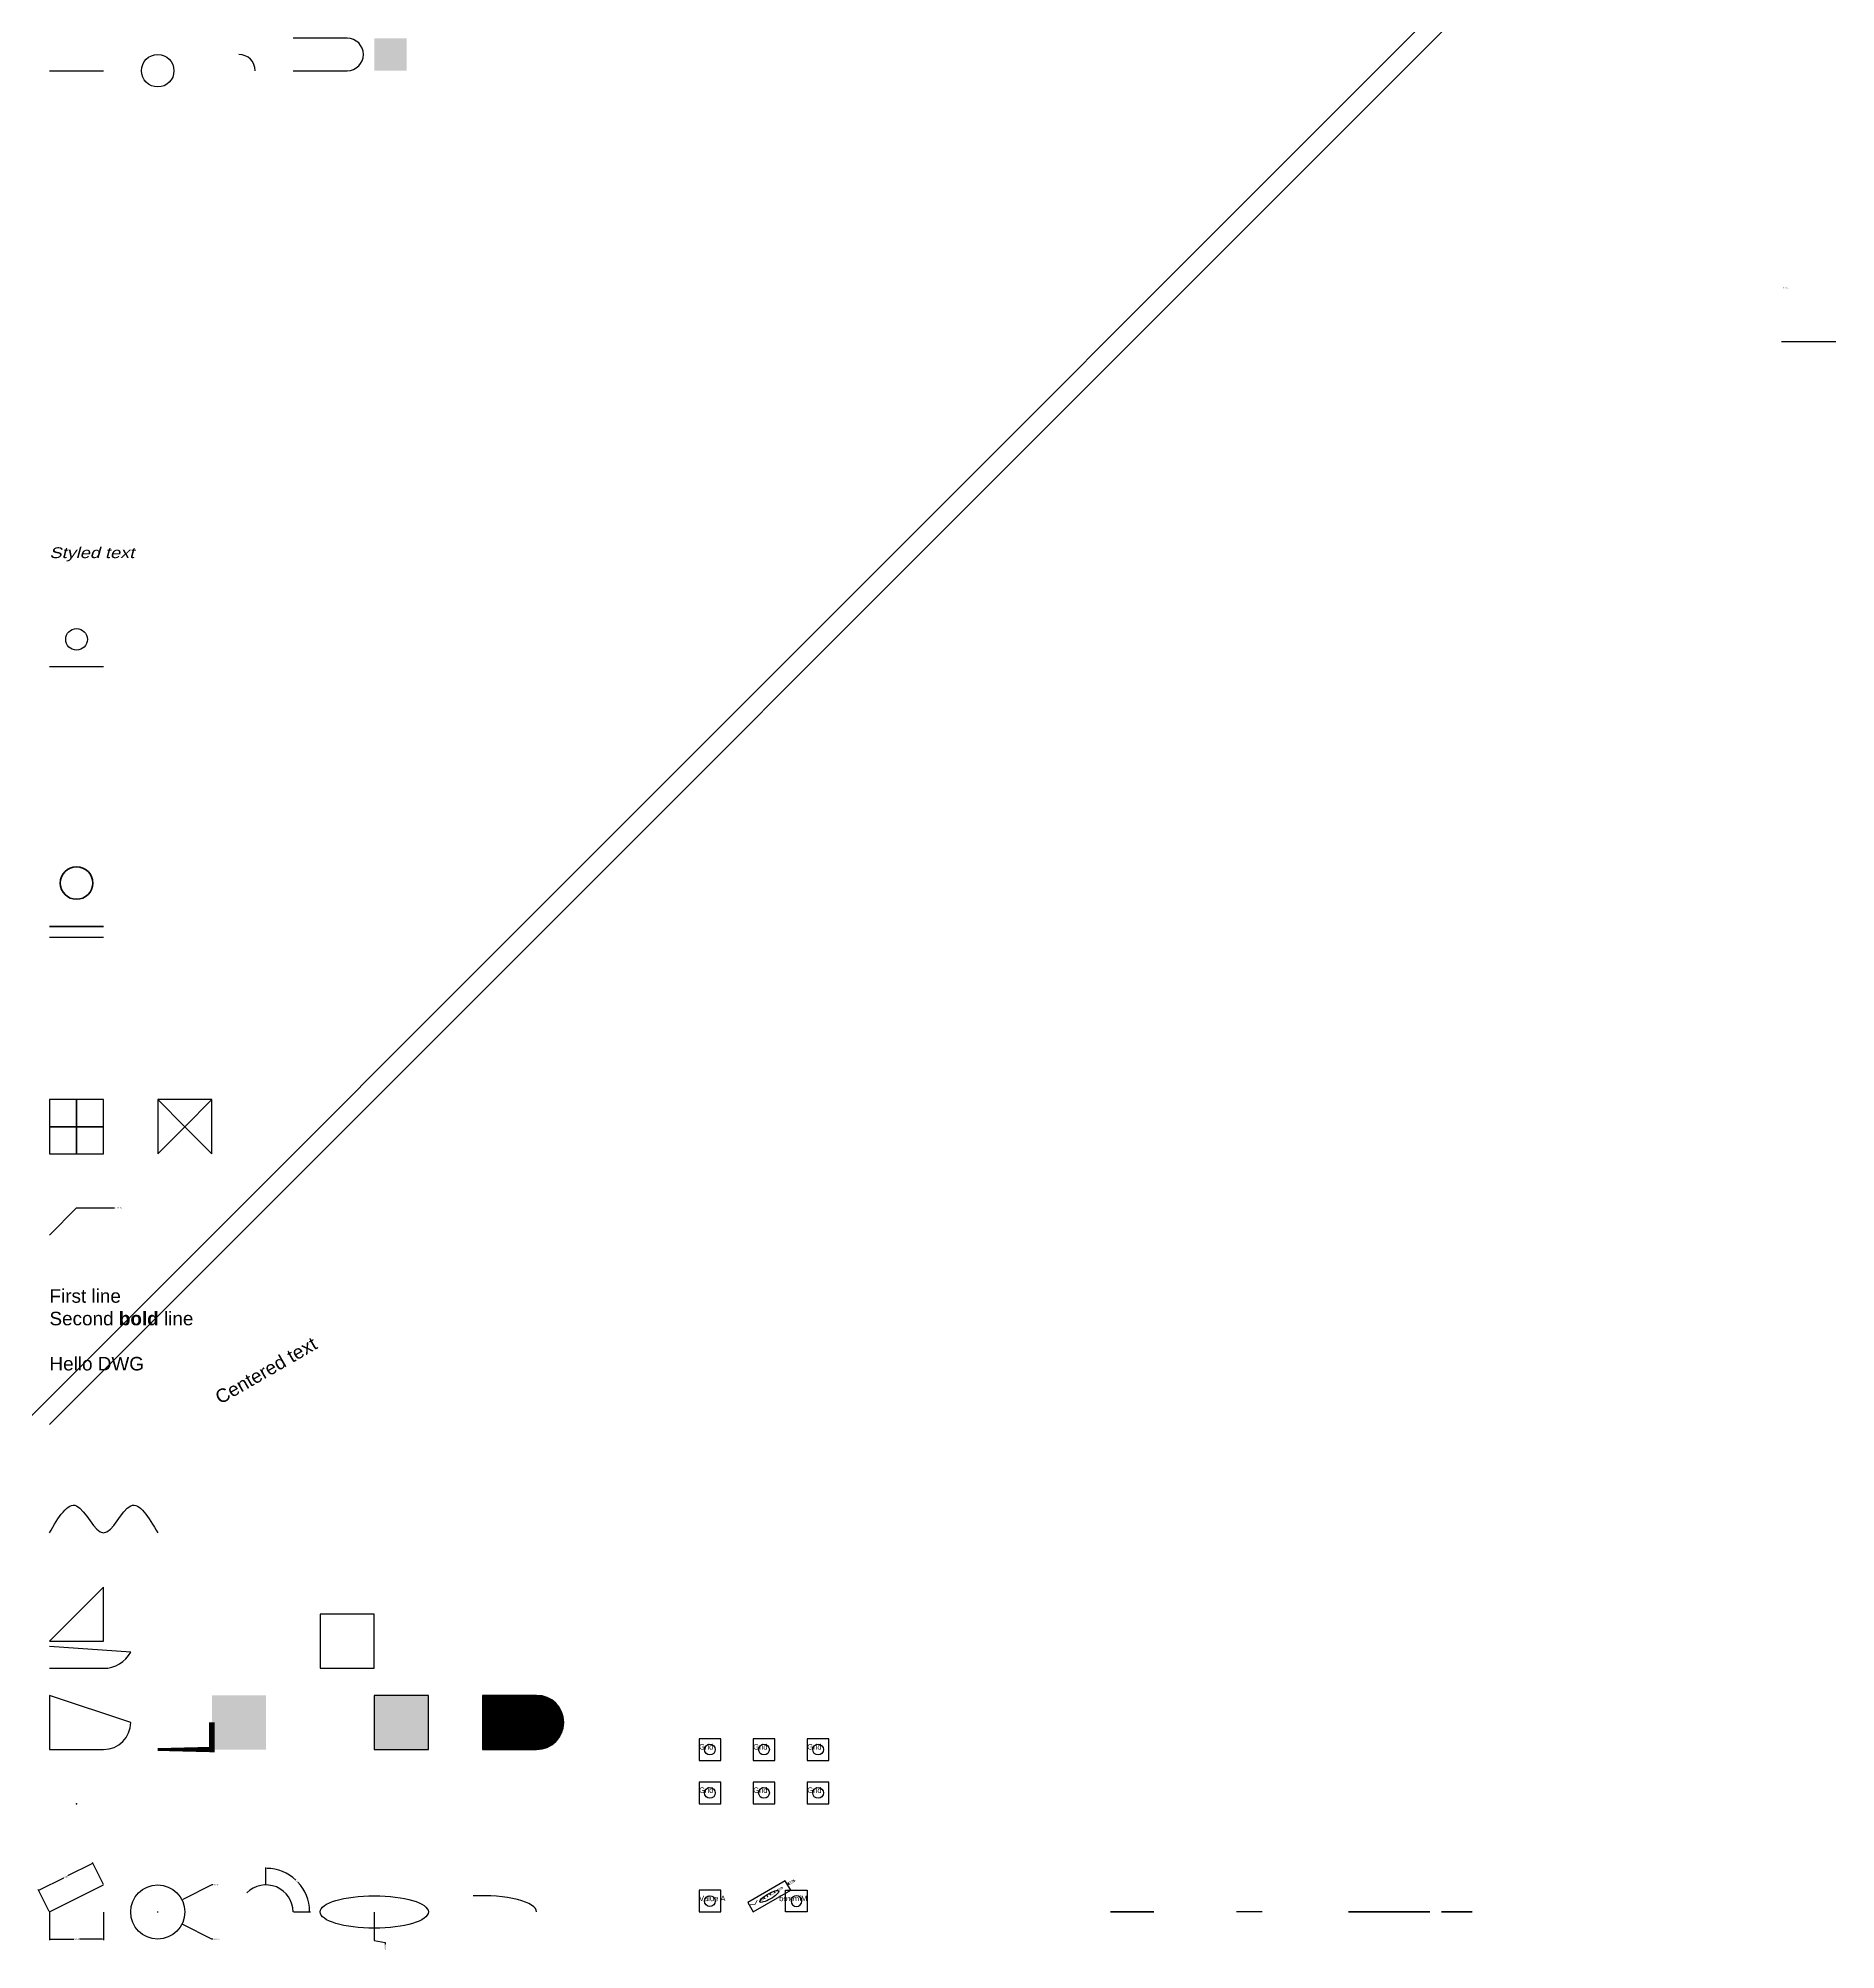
# Model space of a CAD drawing. Header units: millimetres. Extents: x -2 to 330, y -7 to 346.
import ezdxf
from ezdxf.enums import TextEntityAlignment as Align

# ---------------------------------------------------------------- set-up
doc = ezdxf.new("R2010")
doc.units = ezdxf.units.MM
doc.header["$MEASUREMENT"] = 0
doc.layers.add('REDLAYER', color=1, linetype='Continuous', lineweight=50)
doc.styles.add('NOTES', font='Arial.ttf', dxfattribs={"width": 1.2, "oblique": 15})
doc.styles.get("Standard").update_dxf_attribs({"font": 'Arial.ttf'})
doc.dimstyles.get("Standard").update_dxf_attribs({"dimtxt": 0.18, "dimasz": 0.18, "dimexe": 0.18, "dimexo": 0.0625, "dimgap": 0.09, "dimtad": 0, "dimtih": 1, "dimtoh": 1, "dimdec": 4, "dimzin": 0, "dimdsep": 46, "dimtxsty": 'Standard', "dimcen": 0.09, "dimadec": 0, "dimazin": 0, "dimtfac": 1, "dimtdec": 4, "dimtofl": 0, "dimtmove": 0, "dimatfit": 3, "dimfxl": 0, "dimtolj": 1, "dimtzin": 0, "dimarcsym": 0})

# ---------------------------------------------------------------- blocks, each defined once
blk = doc.blocks.new('*D3')
at = {"color": 0, "lineweight": -2, "transparency": 16777216}
for p, q in [((0, -0.06), (0, -5.18)), ((10, -0.06), (10, -5.18)), ((0.18, -5), (4.48, -5)), ((9.82, -5), (5.52, -5))]:
    blk.add_line(p, q, dxfattribs=at)
at = {"color": 0, "transparency": 16777216}
for points in [[(0.18, -4.97), (0.18, -5.03), (0, -5)], [(9.82, -4.97), (9.82, -5.03), (10, -5)]]:
    blk.add_solid(points, dxfattribs=at)
at = {"layer": 'Defpoints', "color": 0, "transparency": 16777216}
for p in [(0, 0), (10, 0), (10, -5)]:
    blk.add_point(p, dxfattribs=at)
at = {"color": 0, "transparency": 16777216, "insert": (5, -5), "char_height": 0.18, "attachment_point": 5}
blk.add_mtext('\\A1;10.0000', dxfattribs=at)
blk = doc.blocks.new('*D4')
at = {"color": 0, "lineweight": -2, "transparency": 16777216}
for p, q in [((7.84, 8.92), (3.36, 6.68)), ((9.97, 5.06), (7.92, 9.16)), ((-0.03, 0.06), (-2.08, 4.16)), ((-1.84, 4.08), (2.64, 6.32))]:
    blk.add_line(p, q, dxfattribs=at)
at = {"color": 0, "transparency": 16777216}
for points in [[(7.83, 8.95), (7.85, 8.89), (8, 9)], [(-1.85, 4.11), (-1.83, 4.05), (-2, 4)]]:
    blk.add_solid(points, dxfattribs=at)
at = {"layer": 'Defpoints', "color": 0, "transparency": 16777216}
for p in [(8, 9), (10, 5), (0, 0)]:
    blk.add_point(p, dxfattribs=at)
at = {"color": 0, "transparency": 16777216, "insert": (3, 6.5), "char_height": 0.18, "attachment_point": 5}
blk.add_mtext('\\A1;11.1803', dxfattribs=at)
blk = doc.blocks.new('*D5')
at = {"color": 0, "lineweight": -2, "transparency": 16777216}
for p, q in [((30, 5), (24.63, 2.32)), ((30.18, 5), (30, 5)), ((19.91, 0), (20.09, 0)), ((20, -0.09), (20, 0.09))]:
    blk.add_line(p, q, dxfattribs=at)
at = {"color": 0, "transparency": 16777216}
blk.add_solid([(24.62, 2.34), (24.65, 2.29), (24.47, 2.24)], dxfattribs=at)
at = {"layer": 'Defpoints', "color": 0, "transparency": 16777216}
for p in [(20, 0), (24.47, 2.24)]:
    blk.add_point(p, dxfattribs=at)
at = {"color": 0, "transparency": 16777216, "insert": (30.73, 5), "char_height": 0.18, "attachment_point": 5}
blk.add_mtext('\\A1;R5.0000', dxfattribs=at)
blk = doc.blocks.new('*D6')
at = {"color": 0, "lineweight": -2, "transparency": 16777216}
for p, q in [((20, -0.09), (20, 0.09)), ((19.91, 0), (20.09, 0)), ((30, -5), (24.63, -2.32)), ((30.18, -5), (30, -5))]:
    blk.add_line(p, q, dxfattribs=at)
at = {"color": 0, "transparency": 16777216}
blk.add_solid([(24.65, -2.29), (24.62, -2.34), (24.47, -2.24)], dxfattribs=at)
at = {"layer": 'Defpoints', "color": 0, "transparency": 16777216}
for p in [(15.53, 2.24), (24.47, -2.24)]:
    blk.add_point(p, dxfattribs=at)
at = {"color": 0, "transparency": 16777216, "insert": (30.81, -5), "char_height": 0.18, "attachment_point": 5}
blk.add_mtext('\\A1;∅10.0000', dxfattribs=at)
blk = doc.blocks.new('*D7')
at = {"color": 0, "lineweight": -2, "transparency": 16777216}
for p, q in [((40, 5.06), (40, 8.24)), ((45.06, 0), (48.24, 0))]:
    blk.add_line(p, q, dxfattribs=at)
for start, end in [(46.8587, 88.7208), (1.2792, 43.1998)]:
    blk.add_arc((40, 0), 8.06, start, end, dxfattribs=at)
at = {"color": 0, "transparency": 16777216}
for points in [[(40.18, 8.03), (40.18, 8.09), (40, 8.06)], [(48.09, 0.18), (48.03, 0.18), (48.06, 0)]]:
    blk.add_solid(points, dxfattribs=at)
at = {"layer": 'Defpoints', "color": 0, "transparency": 16777216}
for p in [(40, 5), (46.98, 4.03), (40, 0), (45, 0)]:
    blk.add_point(p, dxfattribs=at)
at = {"color": 0, "transparency": 16777216, "insert": (45.7, 5.7), "char_height": 0.18, "attachment_point": 5}
blk.add_mtext('\\A1;90°', dxfattribs=at)
blk = doc.blocks.new('*D8')
at = {"color": 0, "lineweight": -2, "transparency": 16777216}
for p, q in [((60, -0.06), (60, -5.28)), ((60, -5.28), (62, -5.64)), ((62, -5.64), (62, -6))]:
    blk.add_line(p, q, dxfattribs=at)
at = {"layer": 'Defpoints', "color": 0, "transparency": 16777216}
for p in [(0, 0), (60, 0), (62, -6)]:
    blk.add_point(p, dxfattribs=at)
at = {"color": 0, "transparency": 16777216, "insert": (62, -6.53), "char_height": 0.18, "attachment_point": 5, "rotation": 90}
blk.add_mtext('\\A1;60.0000', dxfattribs=at)
blk = doc.blocks.new('SYMBOL')
for p, q in [((4, 4), (0, 4)), ((0, 4), (0, 0)), ((4, 0), (4, 4)), ((0, 0), (4, 0))]:
    blk.add_line(p, q)
blk.add_circle((2, 2), 1)
blk.add_attdef('TAG1', (0, 2), '', height=1)
blk = doc.blocks.new('NOTED')
blk.add_line((0, 0), (10, 0))
for tag, p in [('NOTE_001', (-0.02, 9.8)), ('NOTE_002', (-0.01, 9.46))]:
    blk.add_attdef(tag, p, '', height=0.2)

msp = doc.modelspace()

# ---------------------------------------------------------------- hatches: boundary and pattern name
h = msp.add_hatch(color=256)
h.dxf.hatch_style = 1
h.paths.add_polyline_path([(60, 30), (70, 30), (70, 40), (60, 40)])
h = msp.add_hatch()
h.set_pattern_fill('ANSI31', color=256)
edge = h.paths.add_edge_path()
edge.add_line((80, 30), (90, 30))
edge.add_arc((90, 35), 5, 270, 450)
edge.add_line((90, 40), (80, 40))
edge.add_line((80, 40), (80, 30))

# ---------------------------------------------------------------- linework, layer by layer
for p, q in [((0, 340), (10, 340)), ((0, 230), (10, 230)), ((0, 0), (10, 5, 2))]:
    msp.add_line(p, q)
at = {"color": 32, "lineweight": 35, "true_color": 0xc86432}
msp.add_line((0, 182), (10, 182), dxfattribs=at)
at = {"color": 5}
msp.add_line((0, 180), (10, 180), dxfattribs=at)
msp.add_xline((0, 95), (0.707106781, 0.707106781))
msp.add_ray((0, 90), (0.707106781, 0.707106781))
for points, format in [([(45, 340), (55, 340, 1), (55, 346), (45, 346)], "xyb"), ([(0, 45), (10, 45, 0.276983965), (15, 48), (0, 49)], "xyb"), ([(20, 30, 0.5, 1, 0), (30, 30, 1, 1, 0), (30, 35, 1, 1, 0)], "xyseb")]:
    msp.add_lwpolyline(points, format=format)
for points in [[(0, 30), (10, 30, 0.414213562), (15, 35), (0, 40)], [(80, 30), (90, 30, 1), (90, 40), (80, 40)]]:
    msp.add_lwpolyline(points, format="xyb", close=True)
msp.add_lwpolyline([(60, 30), (70, 30), (70, 40), (60, 40)], close=True)
at = {"extrusion": (0, -1, 2.22045e-16)}
msp.add_lwpolyline([(240, 5), (250, 5, 0.414213562), (255, 10), (240, 15)], format="xyb", close=True, dxfattribs=at)
msp.add_polyline3d([(0, 50, 0), (10, 50, 5), (10, 60, 5)], close=True)
for centre, radius in [((20, 340), 3), ((5, 235), 2), ((20, 0), 5)]:
    msp.add_circle(centre, radius)
msp.add_circle((200, 10), 4, dxfattribs=at)
for centre, radius, end in [((35, 340), 3, 90), ((40, 0), 5, 135)]:
    msp.add_arc(centre, radius, 0, end)
msp.add_arc((220, 10), 4, 0, 100, dxfattribs=at)
msp.add_ellipse((60, 0), major_axis=(10, 0), ratio=0.3)
msp.add_ellipse((80, 0), major_axis=(10, 0), ratio=0.3, start_param=0, end_param=1.742299881)
msp.add_spline([(0, 70), (5, 75), (10, 70), (15, 75), (20, 70)], degree=3)
msp.add_point((5, 20))
for points in [[(60, 340), (66, 340), (60, 346), (66, 346)], [(30, 30), (40, 30), (30, 40), (40, 40)]]:
    msp.add_solid(points)
msp.add_3dface([(50, 45), (60, 45), (60, 55, 5), (50, 55, 5)])
at = {"layer": 'REDLAYER'}
msp.add_circle((5, 190), 3, dxfattribs=at)

# ---------------------------------------------------------------- block references
ref = msp.add_blockref('NOTED', (320, 290))
ref.add_attrib('NOTE_001', 'Two words', (319.99345, 299.8), dxfattribs={"height": 0.2})
at = {"row_count": 2, "column_count": 3, "row_spacing": 8, "column_spacing": 10}
msp.add_blockref('SYMBOL', (120, 20), dxfattribs=at).add_auto_attribs({'TAG1': 'Grid'})
msp.add_blockref('SYMBOL', (120, 0)).add_auto_attribs({'TAG1': 'Value A'})
at = {"xscale": 2, "yscale": 0.5, "zscale": 2, "rotation": 30}
msp.add_blockref('SYMBOL', (130, 0), dxfattribs=at).add_auto_attribs({'TAG1': 'Value B'})
ref = msp.add_blockref('SYMBOL', (140, 0), dxfattribs=dict(xscale=-1))
ref.add_attrib('TAG1', 'Mirrored', (-140, 2), dxfattribs={"extrusion": (0, 0, -1), "height": 1})
at = {"extrusion": (0, -1, 2.22045e-16)}
ref = msp.add_blockref('SYMBOL', (260, 5), dxfattribs=dict(at, rotation=45))
ref.add_attrib('TAG1', 'Tilted', (258.58579, 6.41421), dxfattribs={"extrusion": (-2.25298e-33, -1, 2.22045e-16), "height": 1, "rotation": 45})

# ---------------------------------------------------------------- texts
at = {"style": 'NOTES', "oblique": 15, "width": 1.2}
msp.add_text('Styled text', height=2, dxfattribs=at).set_placement((0, 250))
msp.add_text('Centered text', height=2.5, rotation=30).set_placement((40, 100), align=Align.MIDDLE_CENTER)
msp.add_text('Hello DWG', height=2.5).set_placement((0, 100))
at = {"extrusion": (0, -1, 2.22045e-16)}
msp.add_text('Tilted plane', height=2, dxfattribs=at).set_placement((200, 30))
at = {"insert": (12.09, 130), "char_height": 0.18, "attachment_point": 4}
msp.add_mtext('\\A1;Leader note', dxfattribs=at)
at = {"insert": (0, 115), "char_height": 2.5, "width": 40, "attachment_point": 1}
msp.add_mtext('First line\\PSecond {\\fArial|b1;bold} line', dxfattribs=at)

# ---------------------------------------------------------------- dimensions: what is measured, and where the dimension line sits
dim = msp.add_aligned_dim(p1=(0, 0), p2=(10, 5), distance=4.47214, dimstyle='Standard')
dim.commit()
dim.dimension.update_dxf_attribs({"geometry": '*D4', "text_midpoint": (3, 6.5)})
dim = msp.add_angular_dim_3p(base=(46.98212, 4.03113), center=(40, 0), p1=(45, 0), p2=(40, 5), dimstyle='Standard')
dim.commit()
dim.dimension.update_dxf_attribs({"geometry": '*D7', "text_midpoint": (45.70088, 5.70088)})
dim = msp.add_radius_dim(center=(20, 0), mpoint=(24.47214, 2.23607), dimstyle='Standard')
dim.commit()
dim.dimension.update_dxf_attribs({"geometry": '*D5', "text_midpoint": (30.72945, 5), "dimtype": 164})
dim = msp.add_linear_dim(base=(10, -5), p1=(0, 0), p2=(10, 0), dimstyle='Standard')
dim.commit()
dim.dimension.update_dxf_attribs({"geometry": '*D3', "text_midpoint": (5, -5)})
dim = msp.add_ordinate_dim(feature_location=(60, 0), offset=(2, -6), dtype=1, origin=(0, 0), dimstyle='Standard')
dim.commit()
dim.dimension.update_dxf_attribs({"geometry": '*D8', "text_midpoint": (62, -6.53374)})
dim = msp.add_diameter_dim_2p(p1=(15.52786, 2.23607), p2=(24.47214, -2.23607), dimstyle='Standard')
dim.commit()
dim.dimension.update_dxf_attribs({"geometry": '*D6', "text_midpoint": (30.81117, -5), "dimtype": 163})

# ---------------------------------------------------------------- meshes
mesh = msp.add_polyface()
corners = [(20, 140), (30, 140), (30, 150), (20, 150), (25, 145, 6), (24.82483, 144.01629, 5.9597), (24.47449, 142.04886, 5.8791), (23.59865, 137.13029, 5.67759)]
mesh.append_faces([[corners[k] for k in face] for face in [(1, 2, 4), (2, 3, 4), (3, 0, 4)]])
mesh = msp.add_polymesh((3, 3))
for k, corner in enumerate([(0, 140), (5, 140, 1), (10, 140), (0, 145, 1), (5, 145, 3), (10, 145, 1), (0, 150), (5, 150, 1), (10, 150)]):
    mesh.set_mesh_vertex(divmod(k, 3), corner)

# ---------------------------------------------------------------- leaders
at = {"annotation_type": 0, "has_hookline": 1, "hookline_direction": 0, "text_width": 1.31341}
msp.add_leader([(0, 125), (5, 130), (12, 130)], dimstyle='Standard', dxfattribs=at)

doc.saveas('drawing.dxf')
